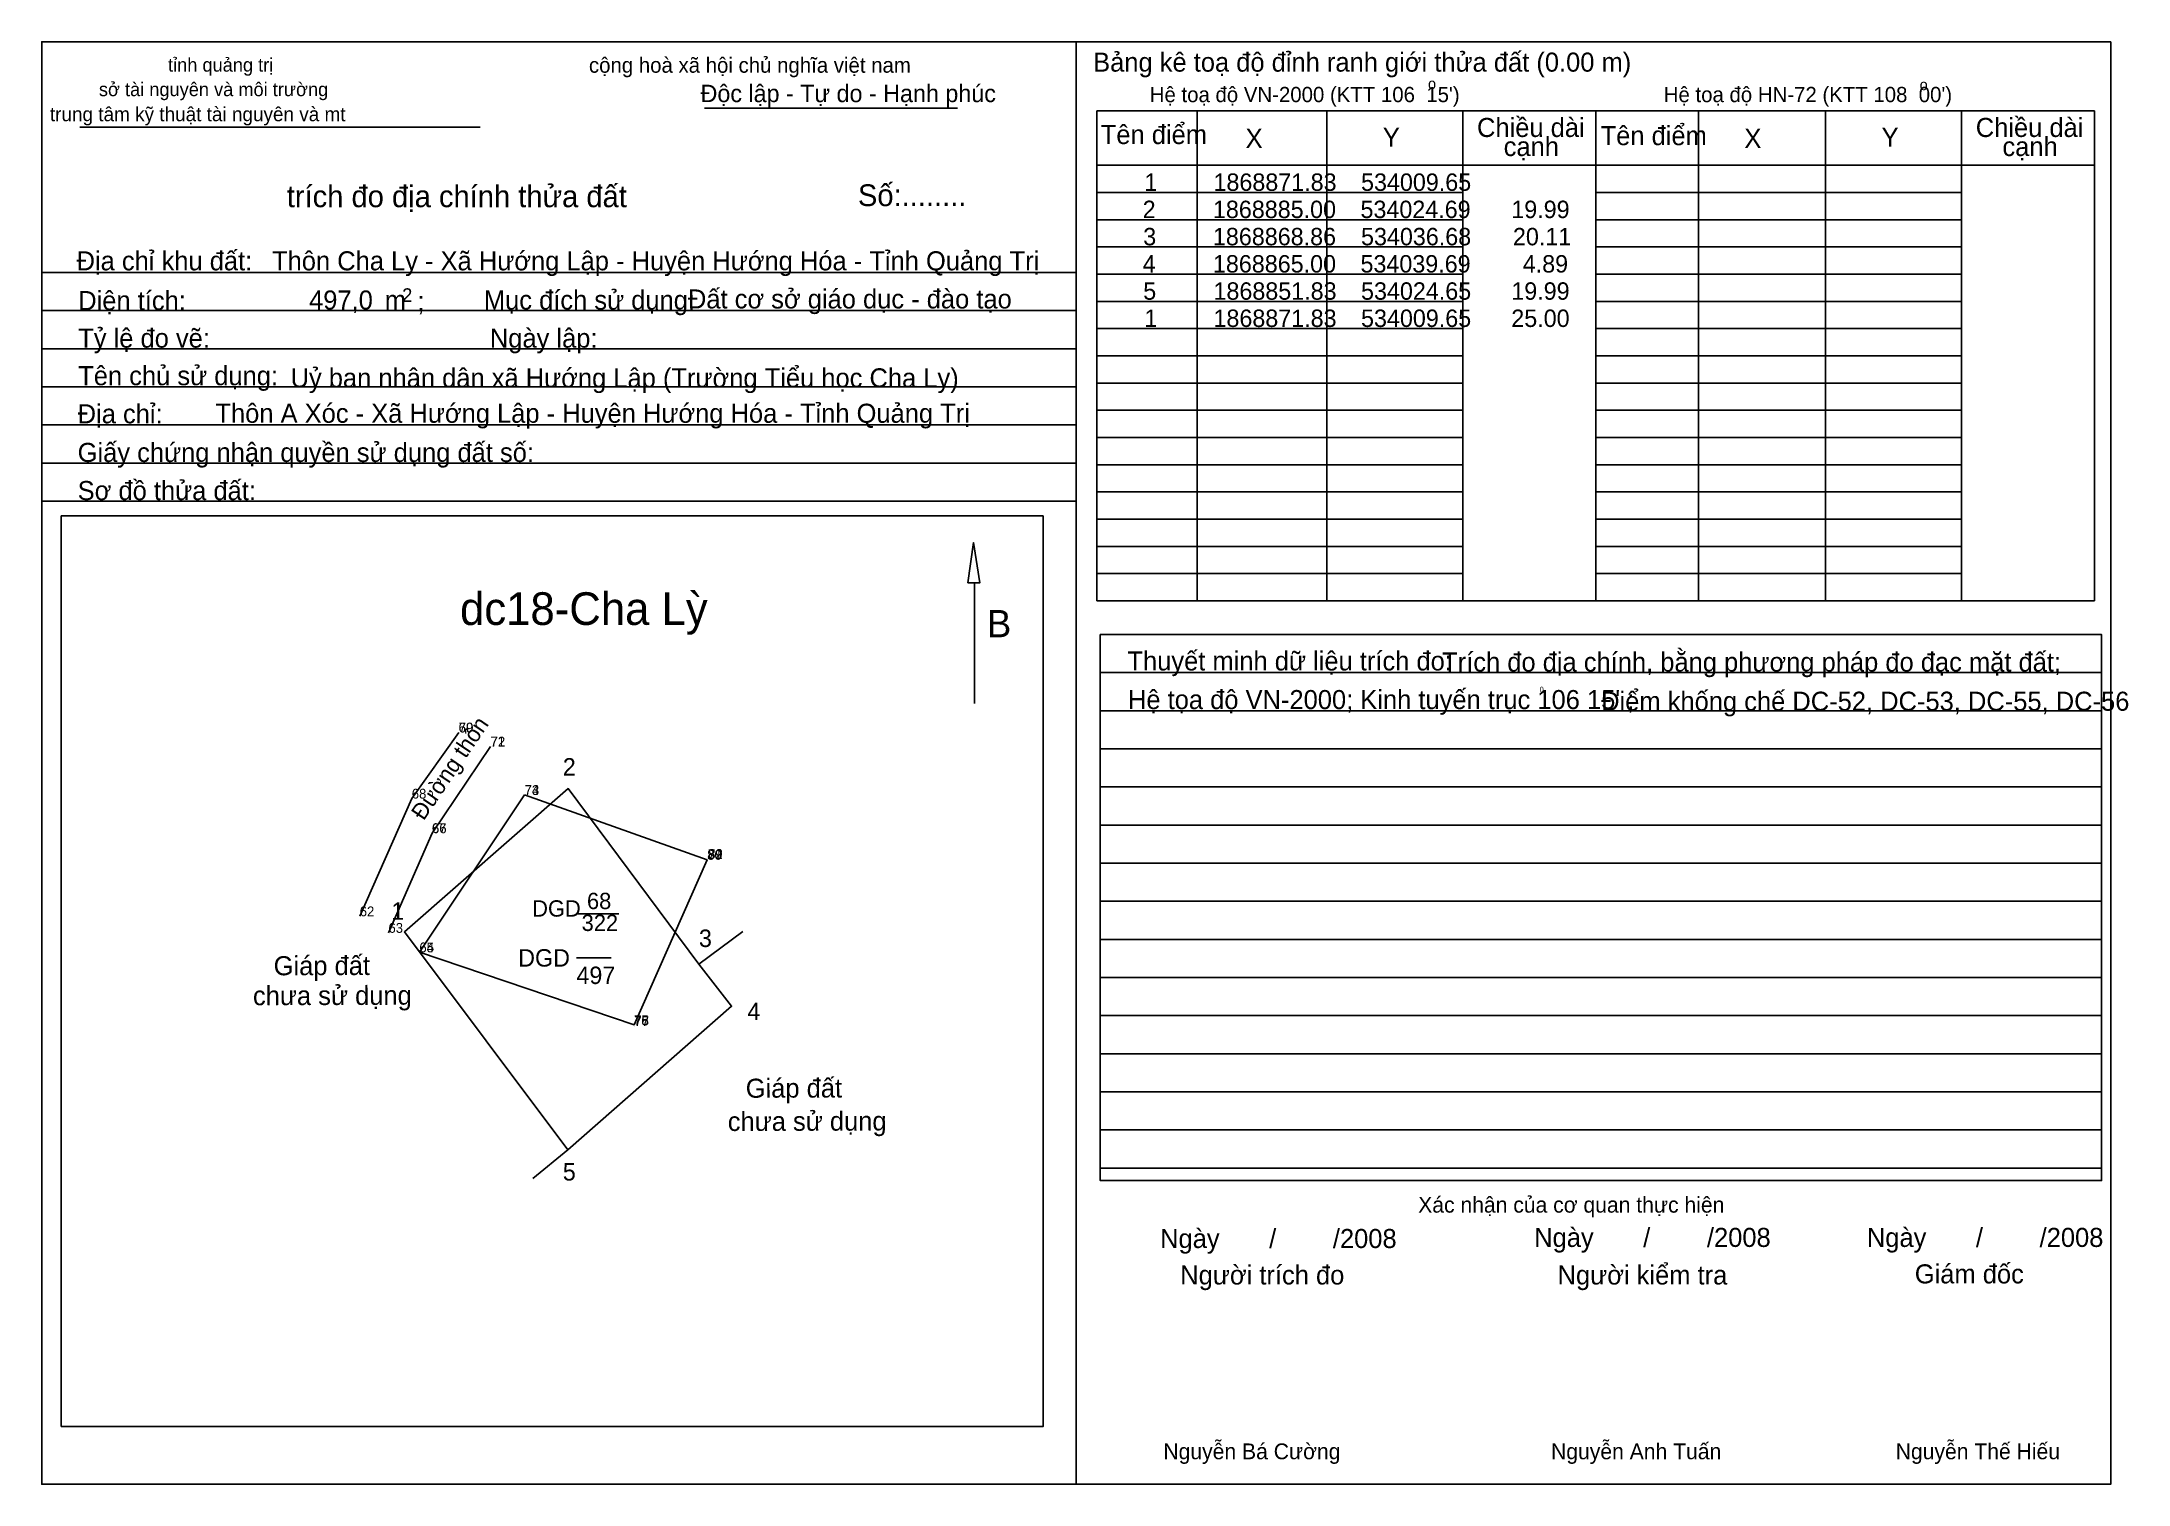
# Model space of a CAD drawing. Extents: x 528333 to 535626, y 1867647 to 1870182.
# Drawn here: x 533976.3 to 534168, y 1868821.1 to 1868953.6 of the extents above; entities that cross this region are included whole.
import ezdxf

# ---------------------------------------------------------------- set-up
doc = ezdxf.new("R2010")
doc.units = 0
for name, color, linetype in [('Level 1', 7, 'Continuous'), ('Level 10', 7, 'Continuous'), ('Level 13', 7, 'Continuous'), ('Level 18', 7, 'Continuous'), ('Level 2', 7, 'Continuous'), ('Level 22', 7, 'Continuous'), ('Level 30', 7, 'Continuous'), ('Level 32', 7, 'Continuous'), ('Level 4', 7, 'Continuous'), ('Level 51', 7, 'Continuous'), ('Level 62', 7, 'Continuous'), ('Level 9', 7, 'Continuous')]:
    doc.layers.add(name, color=color, linetype=linetype)

msp = doc.modelspace()

# ---------------------------------------------------------------- texts
at = {"layer": 'Level 13'}
for s, p in [('DGD', (534020.1, 1868868.65)), ('497', (534025.45, 1868867.05))]:
    msp.add_text(s, height=1.6, dxfattribs=at).set_placement(p)
at = {"layer": 'Level 18'}
msp.add_text('Đường thôn', height=1.5, rotation=55.9594, dxfattribs=at).set_placement((534011.42, 1868881.99))
for s, height, p in [('69', 0.9, (534014.63, 1868890.15)), ('70', 0.9, (534014.65, 1868890.16)), ('71', 0.9, (534017.55, 1868888.86)), ('72', 0.9, (534017.57, 1868888.86)), ('68', 0.9, (534010.33, 1868884.08)), ('73', 0.9, (534020.69, 1868884.41)), ('74', 0.9, (534020.69, 1868884.42)), ('67', 0.9, (534012.17, 1868880.92)), ('66', 0.9, (534012.19, 1868880.9)), ('80', 0.9, (534037.46, 1868878.46)), ('81', 0.9, (534037.51, 1868878.54)), ('79', 0.9, (534037.53, 1868878.52)), ('82', 0.9, (534037.55, 1868878.55)), ('68', 1.5, (534026.42, 1868873.93)), ('62', 0.9, (534005.55, 1868873.27)), ('DGD', 1.5, (534021.39, 1868873.24)), ('322', 1.5, (534025.93, 1868871.92)), ('63', 0.9, (534008.19, 1868871.75)), ('64', 0.9, (534011.03, 1868869.96)), ('65', 0.9, (534011.03, 1868869.96)), ('75', 0.9, (534030.74, 1868863.28)), ('76', 0.9, (534030.74, 1868863.25)), ('78', 0.9, (534030.77, 1868863.25)), ('77', 0.9, (534030.78, 1868863.18))]:
    msp.add_text(s, height=height, dxfattribs=at).set_placement(p)
at = {"layer": 'Level 2'}
for s, height, p in [('tỉnh quảng trị', 1.2501, (533987.95, 1868950.85)), ('cộng hoà xã hội chủ nghĩa việt nam', 1.4001, (534026.6, 1868950.75)), ('Bảng kê toạ độ đỉnh ranh giới thửa đất (0.00 m)', 1.7499, (534072.9, 1868950.85)), ('o', 1, (534103.65, 1868949.25)), ('sở tài nguyên và môi trường', 1.2501, (533981.6, 1868948.6)), ('Độc lập - Tự do - Hạnh phúc', 1.5999, (534036.85, 1868948.05)), ("Hệ toạ độ VN-2000 (KTT 106  15')", 1.4001, (534078.1, 1868948.05)), ("Hệ toạ độ HN-72 (KTT 108  00')", 1.4001, (534125.3, 1868948.05)), ('o', 1, (534148.8, 1868949.15)), ('trung tâm kỹ thuật tài nguyên và mt', 1.2999, (533977.1, 1868946.3)), ('Tên điểm', 1.75, (534073.6, 1868944.2)), ('Chiều dài ', 1.75, (534108.15, 1868944.85)), ('Chiều dài ', 1.75, (534153.95, 1868944.85)), ('X ', 1.75, (534086.9, 1868943.85)), ('Y', 1.75, (534099.5, 1868943.95)), ('cạnh', 1.75, (534110.6, 1868943.1)), ('Tên điểm', 1.75, (534119.5, 1868944.1)), ('X ', 1.75, (534132.7, 1868943.85)), ('Y', 1.75, (534145.3, 1868943.95)), ('cạnh', 1.75, (534156.4, 1868943.1)), ('trích đo địa chính thửa đất', 2.0001, (533998.85, 1868938.4)), ('Số:........', 2.0001, (534051.3, 1868938.5)), ('Địa chỉ khu đất:', 1.7499, (533979.55, 1868932.6)), ('Thôn Cha Ly - Xã Hướng Lập - Huyện Hướng Hóa - Tỉnh Quảng Trị', 1.7499, (533997.5, 1868932.6)), ('2', 1.25, (534009.45, 1868929.7)), ('Mục đích sử dụng:', 1.7499, (534016.95, 1868929)), ('Đất cơ sở giáo dục - đào tạo', 1.75, (534035.69, 1868929.1)), ('Diện tích:', 1.75, (533979.7, 1868928.95)), ('497,0', 1.75, (534000.9, 1868929)), (' m ', 1.75, (534007.2, 1868929)), ('Tỷ lệ đo vẽ:', 1.7499, (533979.7, 1868925.5)), ('Ngày lập:', 1.75, (534017.5, 1868925.5)), ('Tên chủ sử dụng:', 1.7499, (533979.7, 1868922.05)), ('Uỷ ban nhân dân xã Hướng Lập (Trường Tiểu học Cha Ly)', 1.7499, (533999.2, 1868921.85)), ('Địa chỉ:', 1.75, (533979.65, 1868918.55)), ('Thôn A Xóc - Xã Hướng Lập - Huyện Hướng Hóa - Tỉnh Quảng Trị', 1.7499, (533992.3, 1868918.6)), ('Giấy chứng nhận quyền sử dụng đất số:', 1.7499, (533979.65, 1868915)), ('Sơ đồ thửa đất:', 1.7499, (533979.65, 1868911.5)), ('B', 2.5, (534063.15, 1868898.9)), ('Thuyết minh dữ liệu trích đo:', 1.7499, (534076.05, 1868895.85)), ('Thuyết minh dữ liệu trích đo:', 1.7499, (534076.05, 1868895.85)), ('Trích đo địa chính, bằng phương pháp đo đạc mặt đất; ', 1.7499, (534104.95, 1868895.75)), ("Hệ tọa độ VN-2000; Kinh tuyến trục 106 15' ;", 1.7499, (534076.1, 1868892.3)), ('0', 0.5, (534113.9, 1868893.85)), ('Xác nhận của cơ quan thực hiện', 1.4499, (534102.75, 1868846.05)), ('Ngày       /        /2008', 1.7499, (534079.05, 1868842.8)), ('Ngày       /        /2008', 1.7499, (534113.4, 1868842.9)), ('Ngày       /        /2008', 1.7499, (534143.95, 1868842.9)), ('Người trích đo', 1.7499, (534080.9, 1868839.45)), ('Người kiểm tra', 1.7499, (534115.55, 1868839.45)), ('Giám đốc ', 1.75, (534148.35, 1868839.55)), ('Nguyễn Bá Cường', 1.4499, (534079.35, 1868823.4)), ('Nguyễn Anh Tuấn', 1.4499, (534114.95, 1868823.4)), ('Nguyễn Thế Hiếu', 1.4499, (534146.6, 1868823.4))]:
    msp.add_text(s, height=height, dxfattribs=at).set_placement(p)
at = {"layer": 'Level 22'}
msp.add_text(';', height=1.75, dxfattribs=at).set_placement((534010.85, 1868928.9))
at = {"layer": 'Level 30'}
for s, p in [('1', (534077.6, 1868939.9)), ('1868871.83', (534083.95, 1868939.9)), ('534009.65', (534097.5, 1868939.9)), ('534009.65', (534097.5, 1868939.9)), ('2', (534077.45, 1868937.4)), ('1868885.00', (534083.9, 1868937.4)), ('534024.69', (534097.45, 1868937.4)), ('19.99', (534111.3, 1868937.4)), ('3', (534077.5, 1868934.9)), ('1868868.86', (534083.9, 1868934.9)), ('534036.68', (534097.5, 1868934.9)), ('20.11', (534111.45, 1868934.9)), ('4', (534077.45, 1868932.4)), ('1868865.00', (534083.9, 1868932.4)), ('534039.69', (534097.45, 1868932.4)), ('4.89', (534112.35, 1868932.4)), ('5', (534077.5, 1868929.9)), ('1868851.83', (534083.95, 1868929.9)), ('534024.65', (534097.5, 1868929.9)), ('19.99', (534111.3, 1868929.9)), ('1', (534077.6, 1868927.4)), ('1868871.83', (534083.95, 1868927.4)), ('534009.65', (534097.5, 1868927.4)), ('25.00', (534111.3, 1868927.4))]:
    msp.add_text(s, height=1.6, dxfattribs=at).set_placement(p)
at = {"layer": 'Level 32'}
for s, p in [('2', (534024.2, 1868886.2)), ('1', (534008.45, 1868872.95)), ('3', (534036.7, 1868870.45)), ('4', (534041.15, 1868863.75)), ('5', (534024.2, 1868849))]:
    msp.add_text(s, height=1.6, dxfattribs=at).set_placement(p)
at = {"layer": 'Level 4'}
msp.add_text('dc18-Cha Lỳ', height=3, dxfattribs=at).set_placement((534014.76, 1868900.03))
at = {"layer": 'Level 51'}
msp.add_text('Điểm khống chế DC-52, DC-53, DC-55, DC-56', height=1.7499, dxfattribs=at).set_placement((534119.55, 1868892.15))
at = {"layer": 'Level 62'}
for s, height, p in [('Giáp đất ', 1.75, (533997.65, 1868867.85)), ('chưa sử dụng', 1.7499, (533995.75, 1868865.1)), ('Giáp đất ', 1.75, (534041, 1868856.6)), ('chưa sử dụng', 1.7499, (534039.35, 1868853.55))]:
    msp.add_text(s, height=height, rotation=0.1725, dxfattribs=at).set_placement(p)

# ---------------------------------------------------------------- linework, layer by layer
at = {"layer": 'Level 1'}
for p, q in [((533976.35, 1868932.4), (534071.35, 1868932.4)), ((533976.35, 1868928.9), (534071.35, 1868928.9)), ((533976.35, 1868925.4), (534071.35, 1868925.4)), ((533976.35, 1868921.9), (534071.35, 1868921.9)), ((533976.35, 1868918.4), (534071.35, 1868918.4)), ((533976.35, 1868914.9), (534071.35, 1868914.9)), ((533976.35, 1868911.4), (534071.35, 1868911.4)), ((534073.55, 1868895.65), (534165.5, 1868895.65)), ((534073.55, 1868892.15), (534165.5, 1868892.15)), ((534073.55, 1868888.65), (534165.5, 1868888.65)), ((534073.55, 1868885.15), (534165.5, 1868885.15)), ((534073.55, 1868881.65), (534165.5, 1868881.65)), ((534073.55, 1868878.15), (534165.5, 1868878.15)), ((534073.55, 1868874.65), (534165.5, 1868874.65)), ((534073.55, 1868871.15), (534165.5, 1868871.15)), ((534073.55, 1868867.65), (534165.5, 1868867.65)), ((534073.55, 1868864.15), (534165.5, 1868864.15)), ((534073.55, 1868860.65), (534165.5, 1868860.65)), ((534073.55, 1868857.15), (534165.5, 1868857.15)), ((534073.55, 1868853.65), (534165.5, 1868853.65)), ((534073.55, 1868850.15), (534165.5, 1868850.15))]:
    msp.add_line(p, q, dxfattribs=at)
for points in [[(534071.35, 1868953.6), (533976.35, 1868953.6), (533976.35, 1868821.1), (534071.35, 1868821.1)], [(534166.35, 1868953.6), (534071.35, 1868953.6), (534071.35, 1868821.1), (534166.35, 1868821.1)]]:
    msp.add_lwpolyline(points, close=True, dxfattribs=at)
at = {"layer": 'Level 10'}
for points in [[(534024.65, 1868851.83), (534009.65, 1868871.83), (534024.7, 1868885), (534036.68, 1868868.86)], [(534036.68, 1868868.86), (534040.72, 1868871.87)], [(534036.68, 1868868.86), (534039.7, 1868865), (534024.65, 1868851.83)], [(534024.65, 1868851.83), (534021.45, 1868849.2)]]:
    msp.add_lwpolyline(points, dxfattribs=at)
at = {"layer": 'Level 13'}
msp.add_line((534025.45, 1868869.45), (534028.65, 1868869.45), dxfattribs=at)
at = {"layer": 'Level 18'}
for p, q in [((534014.63, 1868890.15), (534014.63, 1868890.15)), ((534014.65, 1868890.16), (534014.65, 1868890.16)), ((534017.55, 1868888.86), (534017.55, 1868888.86)), ((534017.57, 1868888.86), (534017.57, 1868888.86)), ((534010.33, 1868884.08), (534010.33, 1868884.08)), ((534020.69, 1868884.42), (534020.69, 1868884.42)), ((534020.69, 1868884.41), (534020.69, 1868884.41)), ((534012.17, 1868880.92), (534012.17, 1868880.92)), ((534012.19, 1868880.9), (534012.19, 1868880.9)), ((534037.46, 1868878.46), (534037.46, 1868878.46)), ((534037.51, 1868878.54), (534037.51, 1868878.54)), ((534037.53, 1868878.53), (534037.53, 1868878.53)), ((534037.55, 1868878.55), (534037.55, 1868878.55)), ((534025.62, 1868873.51), (534029.34, 1868873.51)), ((534005.55, 1868873.27), (534005.55, 1868873.27)), ((534008.19, 1868871.75), (534008.19, 1868871.75)), ((534011.03, 1868869.96), (534011.03, 1868869.96)), ((534011.03, 1868869.95), (534011.03, 1868869.95)), ((534030.74, 1868863.25), (534030.74, 1868863.25)), ((534030.75, 1868863.29), (534030.75, 1868863.29)), ((534030.77, 1868863.25), (534030.77, 1868863.25)), ((534030.78, 1868863.18), (534030.78, 1868863.18))]:
    msp.add_line(p, q, dxfattribs=at)
for points in [[(534014.65, 1868890.16), (534010.33, 1868884.08), (534005.55, 1868873.27)], [(534008.19, 1868871.75), (534012.19, 1868880.9), (534017.57, 1868888.86)]]:
    msp.add_lwpolyline(points, dxfattribs=at)
at = {"layer": 'Level 2'}
for p, q in [((534037.2, 1868947.5), (534060.45, 1868947.5)), ((534082.45, 1868902.25), (534082.45, 1868947.3)), ((534094.35, 1868902.25), (534094.35, 1868947.3)), ((534106.85, 1868947.3), (534106.85, 1868902.25)), ((534128.5, 1868902.25), (534128.5, 1868947.3)), ((534140.15, 1868902.25), (534140.15, 1868947.3)), ((534152.65, 1868947.3), (534152.65, 1868902.25)), ((533979.85, 1868945.75), (534016.6, 1868945.75)), ((534073.25, 1868942.25), (534119.05, 1868942.25)), ((534119.05, 1868942.25), (534164.85, 1868942.25)), ((534073.25, 1868939.75), (534106.85, 1868939.75)), ((534119.05, 1868939.75), (534152.65, 1868939.75)), ((534073.25, 1868937.25), (534106.85, 1868937.25)), ((534119.05, 1868937.25), (534152.65, 1868937.25)), ((534073.25, 1868934.75), (534106.85, 1868934.75)), ((534119.05, 1868934.75), (534152.65, 1868934.75)), ((534073.25, 1868932.25), (534106.85, 1868932.25)), ((534119.05, 1868932.25), (534152.65, 1868932.25)), ((534073.25, 1868929.75), (534106.85, 1868929.75)), ((534119.05, 1868929.75), (534152.65, 1868929.75)), ((534073.25, 1868927.25), (534106.85, 1868927.25)), ((534119.05, 1868927.25), (534152.65, 1868927.25)), ((534073.25, 1868924.75), (534106.85, 1868924.75)), ((534119.05, 1868924.75), (534152.65, 1868924.75)), ((534073.25, 1868922.25), (534106.85, 1868922.25)), ((534119.05, 1868922.25), (534152.65, 1868922.25)), ((534073.25, 1868919.75), (534106.85, 1868919.75)), ((534119.05, 1868919.75), (534152.65, 1868919.75)), ((534073.25, 1868917.25), (534106.85, 1868917.25)), ((534119.05, 1868917.25), (534152.65, 1868917.25)), ((534073.25, 1868914.75), (534106.85, 1868914.75)), ((534119.05, 1868914.75), (534152.65, 1868914.75)), ((534073.25, 1868912.25), (534106.85, 1868912.25)), ((534119.05, 1868912.25), (534152.65, 1868912.25)), ((534073.25, 1868909.75), (534106.85, 1868909.75)), ((534119.05, 1868909.75), (534152.65, 1868909.75)), ((534073.25, 1868907.25), (534106.85, 1868907.25)), ((534119.05, 1868907.25), (534152.65, 1868907.25)), ((534073.25, 1868904.75), (534106.85, 1868904.75)), ((534119.05, 1868904.75), (534152.65, 1868904.75)), ((534062, 1868892.8), (534062, 1868903.9))]:
    msp.add_line(p, q, dxfattribs=at)
for points in [[(534073.25, 1868947.25), (534119.05, 1868947.25), (534119.05, 1868902.25), (534073.25, 1868902.25)], [(534119.05, 1868947.25), (534164.85, 1868947.25), (534164.85, 1868902.25), (534119.05, 1868902.25)], [(533978.15, 1868826.4), (534068.3, 1868826.4), (534068.3, 1868910.05), (533978.15, 1868910.05)], [(534061.4, 1868903.9), (534061.9, 1868907.6), (534062.5, 1868903.9)], [(534073.55, 1868899.15), (534165.5, 1868899.15), (534165.5, 1868849), (534073.55, 1868849)]]:
    msp.add_lwpolyline(points, close=True, dxfattribs=at)
at = {"layer": 'Level 9'}
for p, q in [((534011.03, 1868869.96), (534020.69, 1868884.42)), ((534020.69, 1868884.42), (534037.46, 1868878.46)), ((534037.46, 1868878.46), (534030.75, 1868863.29)), ((534030.75, 1868863.29), (534011.03, 1868869.96))]:
    msp.add_line(p, q, dxfattribs=at)

msp.set_redraw_order([(e.dxf.handle, doc.entitydb.next_handle()) for e in msp.query("TEXT MTEXT ATTDEF DIMENSION ARC_DIMENSION")])  # texts and dimensions are drawn at this point

doc.saveas('drawing.dxf')
